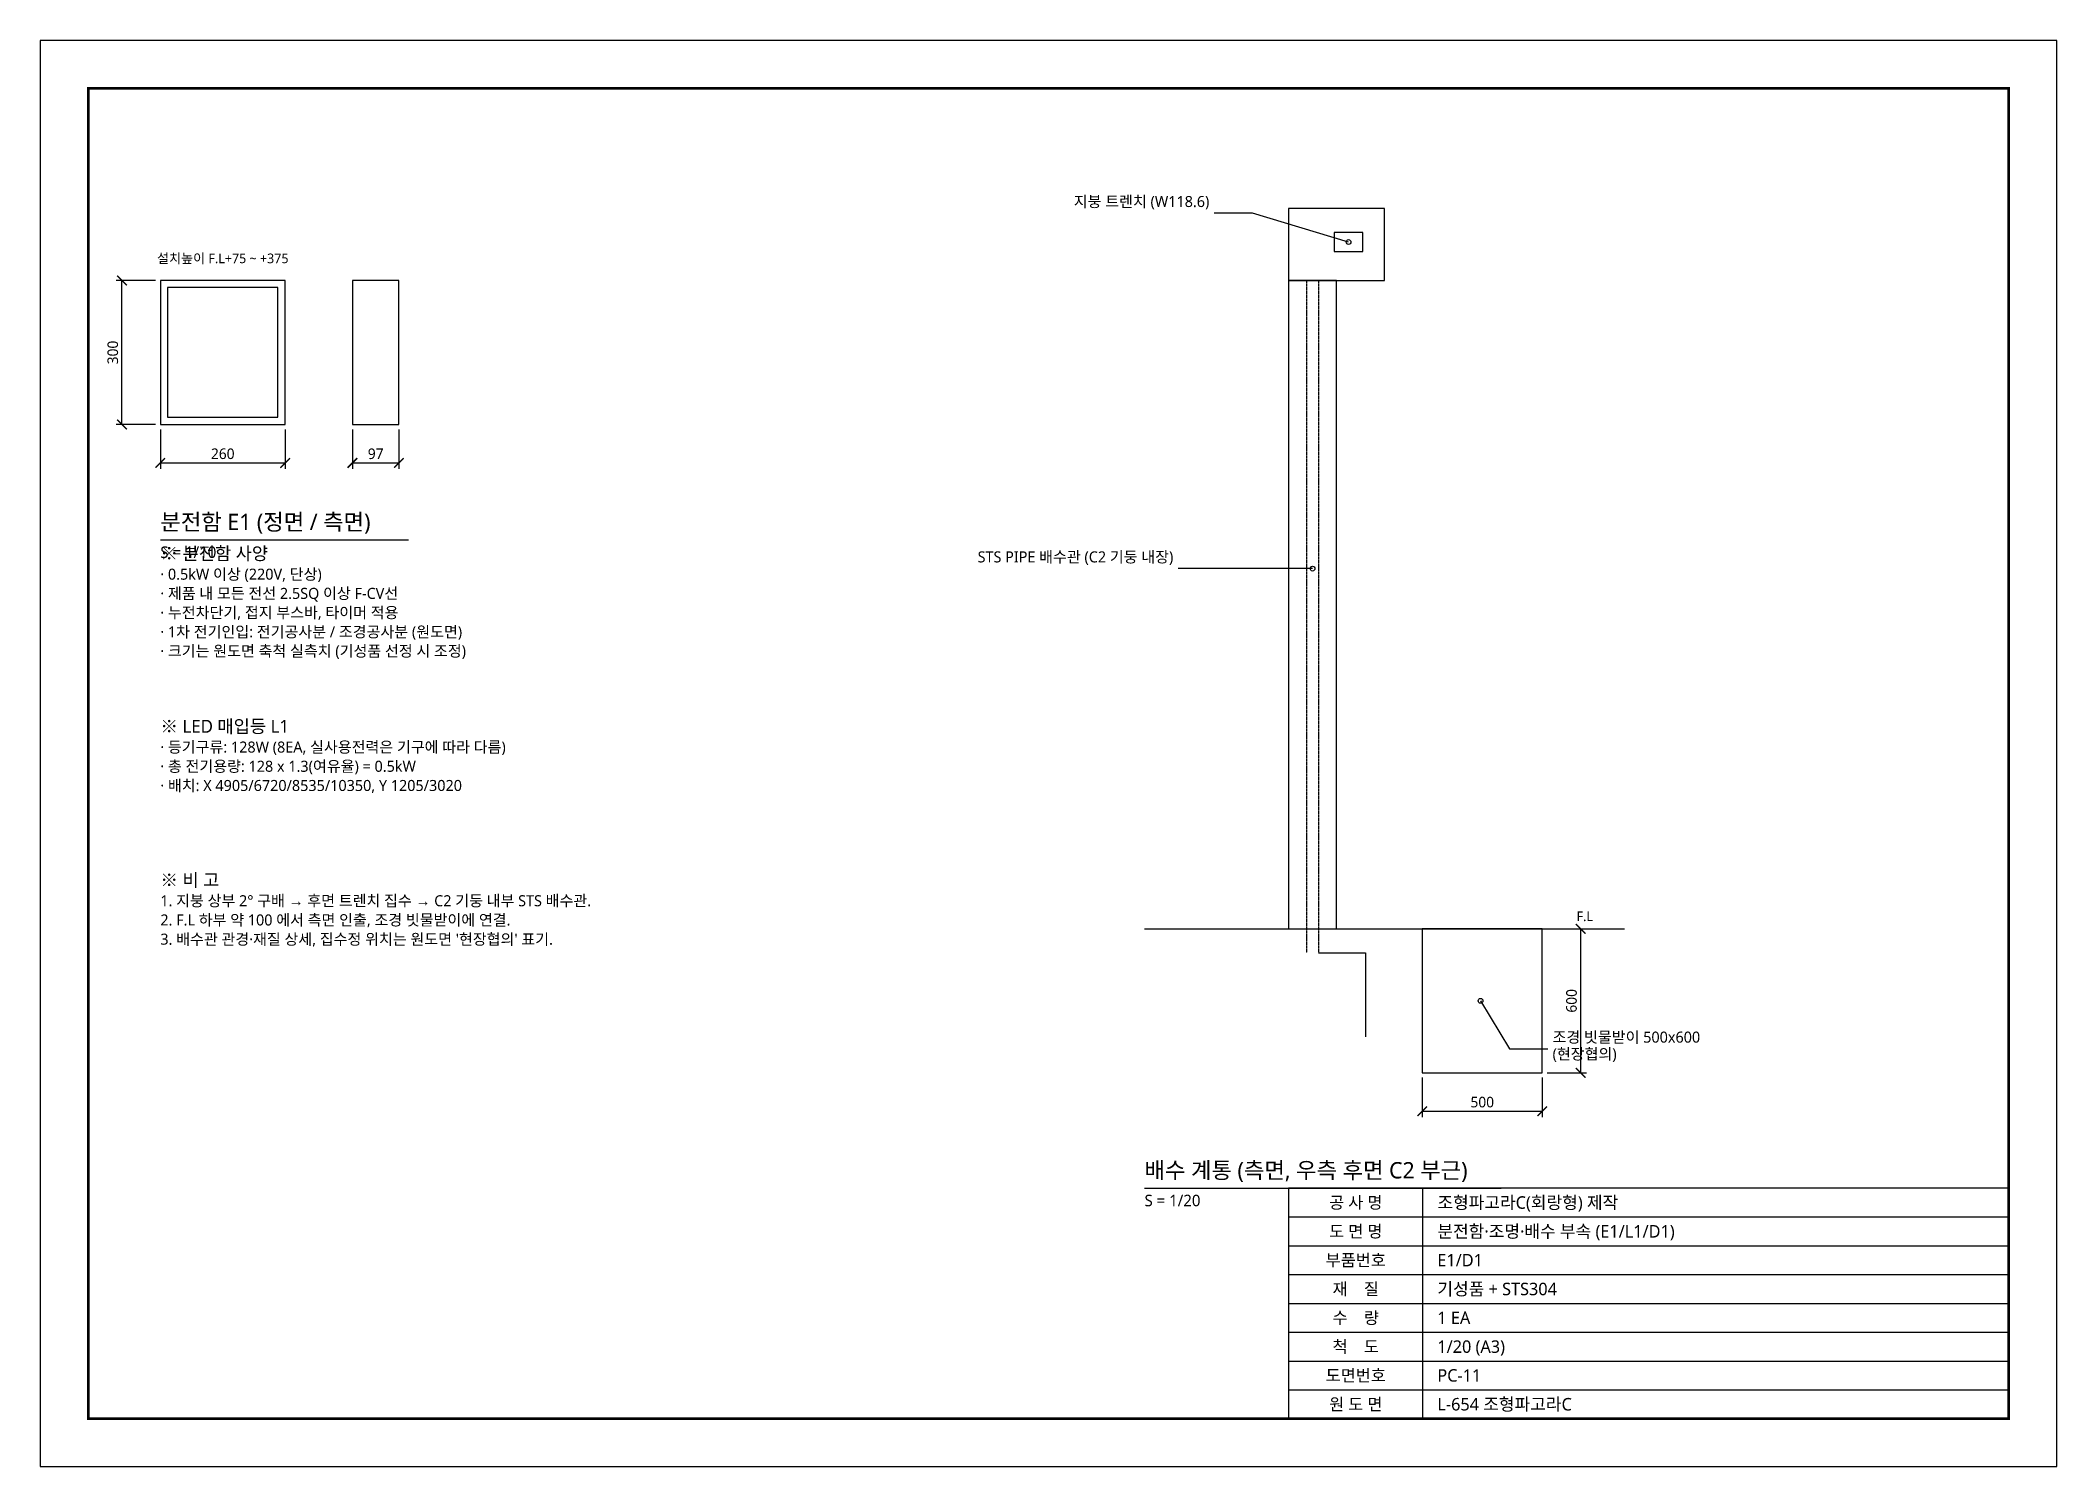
# Model space of a CAD drawing. Header units: millimetres. Extents: x 0 to 600420, y 0 to 14850.
# Drawn here: x 550000 to 558400, y 0 to 5940 of the extents above; entities that cross this region are included whole.
import ezdxf
from ezdxf.enums import TextEntityAlignment as Align

# ---------------------------------------------------------------- set-up
doc = ezdxf.new("R2010")
doc.units = ezdxf.units.MM
doc.linetypes.add('DASHED', pattern=[1.524, 1.27, -0.254])
for name, color, linetype in [('DIM', 3, 'Continuous'), ('FRAME', 7, 'Continuous'), ('HIDDEN', 8, 'DASHED'), ('NOTE', 1, 'Continuous'), ('OUTLINE', 7, 'Continuous'), ('TEXT', 7, 'Continuous'), ('THIN', 8, 'Continuous')]:
    doc.layers.add(name, color=color, linetype=linetype)
doc.styles.add('KOR', font='NanumGothic.ttf')
doc.dimstyles.new('PART', dxfattribs={"dimtxt": 2.2, "dimasz": 2, "dimexe": 1.2, "dimexo": 1, "dimgap": 0.8, "dimtad": 1, "dimdec": 1, "dimlfac": 100, "dimdsep": 46, "dimtxsty": 'KOR', "dimblk": 'ARCHTICK', "dimcen": 2.5, "dimclrd": 3, "dimclre": 3, "dimclrt": 3, "dimazin": 3, "dimtfac": 0.5, "dimtmove": 2, "dimatfit": 3})

msp = doc.modelspace()

# ---------------------------------------------------------------- texts
at = {"layer": 'TEXT', "style": 'KOR'}
for s, p in [('지붕 트렌치 (W118.6)', (554870, 5232)), ('STS PIPE 배수관 (C2 기둥 내장)', (554720, 3752))]:
    msp.add_text(s, height=46, dxfattribs=at).set_placement(p, align=Align.BOTTOM_RIGHT)
msp.add_text('설치높이 F.L+75 ~ +375', height=40, dxfattribs=at).set_placement((550760, 5000), align=Align.BOTTOM_CENTER)
for s, height, p in [('분전함 E1 (정면 / 측면)', 68, (550500, 3880)), ('S = 1/10', 48, (550500, 3770)), ('※ 분전함 사양', 54, (550500, 3760)), ('· 0.5kW 이상 (220V, 단상)', 46, (550500, 3680)), ('· 제품 내 모든 전선 2.5SQ 이상 F-CV선', 46, (550500, 3600)), ('· 누전차단기, 접지 부스바, 타이머 적용', 46, (550500, 3520)), ('· 1차 전기인입: 전기공사분 / 조경공사분 (원도면)', 46, (550500, 3440)), ('· 크기는 원도면 축척 실측치 (기성품 선정 시 조정)', 46, (550500, 3360)), ('※ LED 매입등 L1', 54, (550500, 3040)), ('· 등기구류: 128W (8EA, 실사용전력은 기구에 따라 다름)', 46, (550500, 2960)), ('· 총 전기용량: 128 x 1.3(여유율) = 0.5kW', 46, (550500, 2880)), ('· 배치: X 4905/6720/8535/10350, Y 1205/3020', 46, (550500, 2800)), ('※ 비 고', 54, (550500, 2400)), ('1. 지붕 상부 2° 구배 → 후면 트렌치 집수 → C2 기둥 내부 STS 배수관.', 46, (550500, 2320)), ('2. F.L 하부 약 100 에서 측면 인출, 조경 빗물받이에 연결.', 46, (550500, 2240)), ('F.L', 40, (556400, 2260)), ("3. 배수관 관경·재질 상세, 집수정 위치는 원도면 '현장협의' 표기.", 46, (550500, 2160)), ('조경 빗물받이 500x600', 46, (556300, 1752)), ('(현장협의)', 46, (556300, 1682)), ('배수 계통 (측면, 우측 후면 C2 부근)', 68, (554600, 1180)), ('S = 1/20', 48, (554600, 1070))]:
    msp.add_text(s, height=height, dxfattribs=at).set_placement(p, align=Align.BOTTOM_LEFT)
for s, p in [('공 사 명', (555480, 1100)), ('도 면 명', (555480, 980)), ('부품번호', (555480, 860)), ('재    질', (555480, 740)), ('수    량', (555480, 620)), ('척    도', (555480, 500)), ('도면번호', (555480, 380)), ('원 도 면', (555480, 260))]:
    msp.add_text(s, height=50, dxfattribs=at).set_placement(p, align=Align.MIDDLE_CENTER)
for s, p in [('조형파고라C(회랑형) 제작', (555820, 1100)), ('분전함·조명·배수 부속 (E1/L1/D1)', (555820, 980)), ('E1/D1', (555820, 860)), ('기성품 + STS304', (555820, 740)), ('1 EA', (555820, 620)), ('1/20 (A3)', (555820, 500)), ('PC-11', (555820, 380)), ('L-654 조형파고라C', (555820, 260))]:
    msp.add_text(s, height=52, dxfattribs=at).set_placement(p, align=Align.MIDDLE_LEFT)

# ---------------------------------------------------------------- blocks, each defined once
blk = doc.blocks.new('_ARCHTICK')
at = {"color": 0, "linetype": 'BYBLOCK', "const_width": 0.15}
blk.add_lwpolyline([(-0.5, -0.5), (0.5, 0.5)], dxfattribs=at)

# ---------------------------------------------------------------- dimensions: what is measured, and where the dimension line sits
at = {"layer": 'DIM'}
for base, p1, p2, override in [((550340, 4340), (550500, 4340), (550500, 4940), {"dimscale": 20, "dimlfac": 0.5}), ((556417, 1640), (556257, 1640), (556257, 2240), {"dimscale": 20, "dimlfac": 1})]:
    msp.add_linear_dim(base=base, p1=p1, p2=p2, angle=90, dimstyle='PART', override=override, dxfattribs=at).render()
for base, p1, p2, override in [((550500, 4180), (550500, 4340), (551020, 4340), {"dimscale": 20, "dimlfac": 0.5}), ((551300, 4180), (551300, 4340), (551494, 4340), {"dimscale": 20, "dimlfac": 0.5}), ((555757, 1480), (555757, 1640), (556257, 1640), {"dimscale": 20, "dimlfac": 1})]:
    msp.add_linear_dim(base=base, p1=p1, p2=p2, dimstyle='PART', override=override, dxfattribs=at).render()

# ---------------------------------------------------------------- linework, layer by layer
at = {"layer": 'DIM'}
for points in [[(555450, 5100), (555050, 5220), (554890, 5220)], [(555300, 3740), (554900, 3740), (554740, 3740)], [(556000, 1940), (556120, 1740), (556280, 1740)]]:
    msp.add_lwpolyline(points, dxfattribs=at)
for centre in [(555450, 5100), (555300, 3740), (556000, 1940)]:
    msp.add_circle(centre, 10, dxfattribs=at)
at = {"layer": 'FRAME'}
for points in [[(550000, 0), (558400, 0), (558400, 5940), (550000, 5940)], [(555200, 200), (558200, 200), (558200, 1160), (555200, 1160)]]:
    msp.add_lwpolyline(points, close=True, dxfattribs=at)
at = {"layer": 'FRAME', "const_width": 10}
msp.add_lwpolyline([(550200, 200), (558200, 200), (558200, 5740), (550200, 5740)], close=True, dxfattribs=at)
at = {"layer": 'HIDDEN'}
for p, q in [((555275, 4940), (555275, 2140)), ((555325, 4940), (555325, 2140))]:
    msp.add_line(p, q, dxfattribs=at)
at = {"layer": 'NOTE'}
msp.add_line((554600, 2240), (556600, 2240), dxfattribs=at)
at = {"layer": 'OUTLINE'}
for points in [[(555390.7, 5060), (555509.3, 5060), (555509.3, 5140), (555390.7, 5140)], [(550500, 4340), (551020, 4340), (551020, 4940), (550500, 4940)], [(551300, 4340), (551494, 4340), (551494, 4940), (551300, 4940)], [(555757, 1640), (556257, 1640), (556257, 2240), (555757, 2240)]]:
    msp.add_lwpolyline(points, close=True, dxfattribs=at)
msp.add_lwpolyline([(555325, 2140), (555520, 2140), (555520, 1790)], dxfattribs=at)
at = {"layer": 'TEXT'}
for points in [[(550500, 3860), (551533.6, 3860)], [(554600, 1160), (556085.8, 1160)]]:
    msp.add_lwpolyline(points, dxfattribs=at)
at = {"layer": 'THIN'}
for points in [[(555200, 4940), (555600, 4940), (555600, 5240), (555200, 5240)], [(550530, 4370), (550990, 4370), (550990, 4910), (550530, 4910)], [(555200, 2240), (555400, 2240), (555400, 4940), (555200, 4940)]]:
    msp.add_lwpolyline(points, close=True, dxfattribs=at)
for points in [[(555760, 200), (555760, 1160)], [(555200, 1040), (558200, 1040)], [(555200, 920), (558200, 920)], [(555200, 800), (558200, 800)], [(555200, 680), (558200, 680)], [(555200, 560), (558200, 560)], [(555200, 440), (558200, 440)], [(555200, 320), (558200, 320)]]:
    msp.add_lwpolyline(points, dxfattribs=at)

msp.set_redraw_order([(e.dxf.handle, doc.entitydb.next_handle()) for e in msp.query("TEXT MTEXT ATTDEF DIMENSION ARC_DIMENSION")])  # texts and dimensions are drawn at this point

doc.saveas('drawing.dxf')
